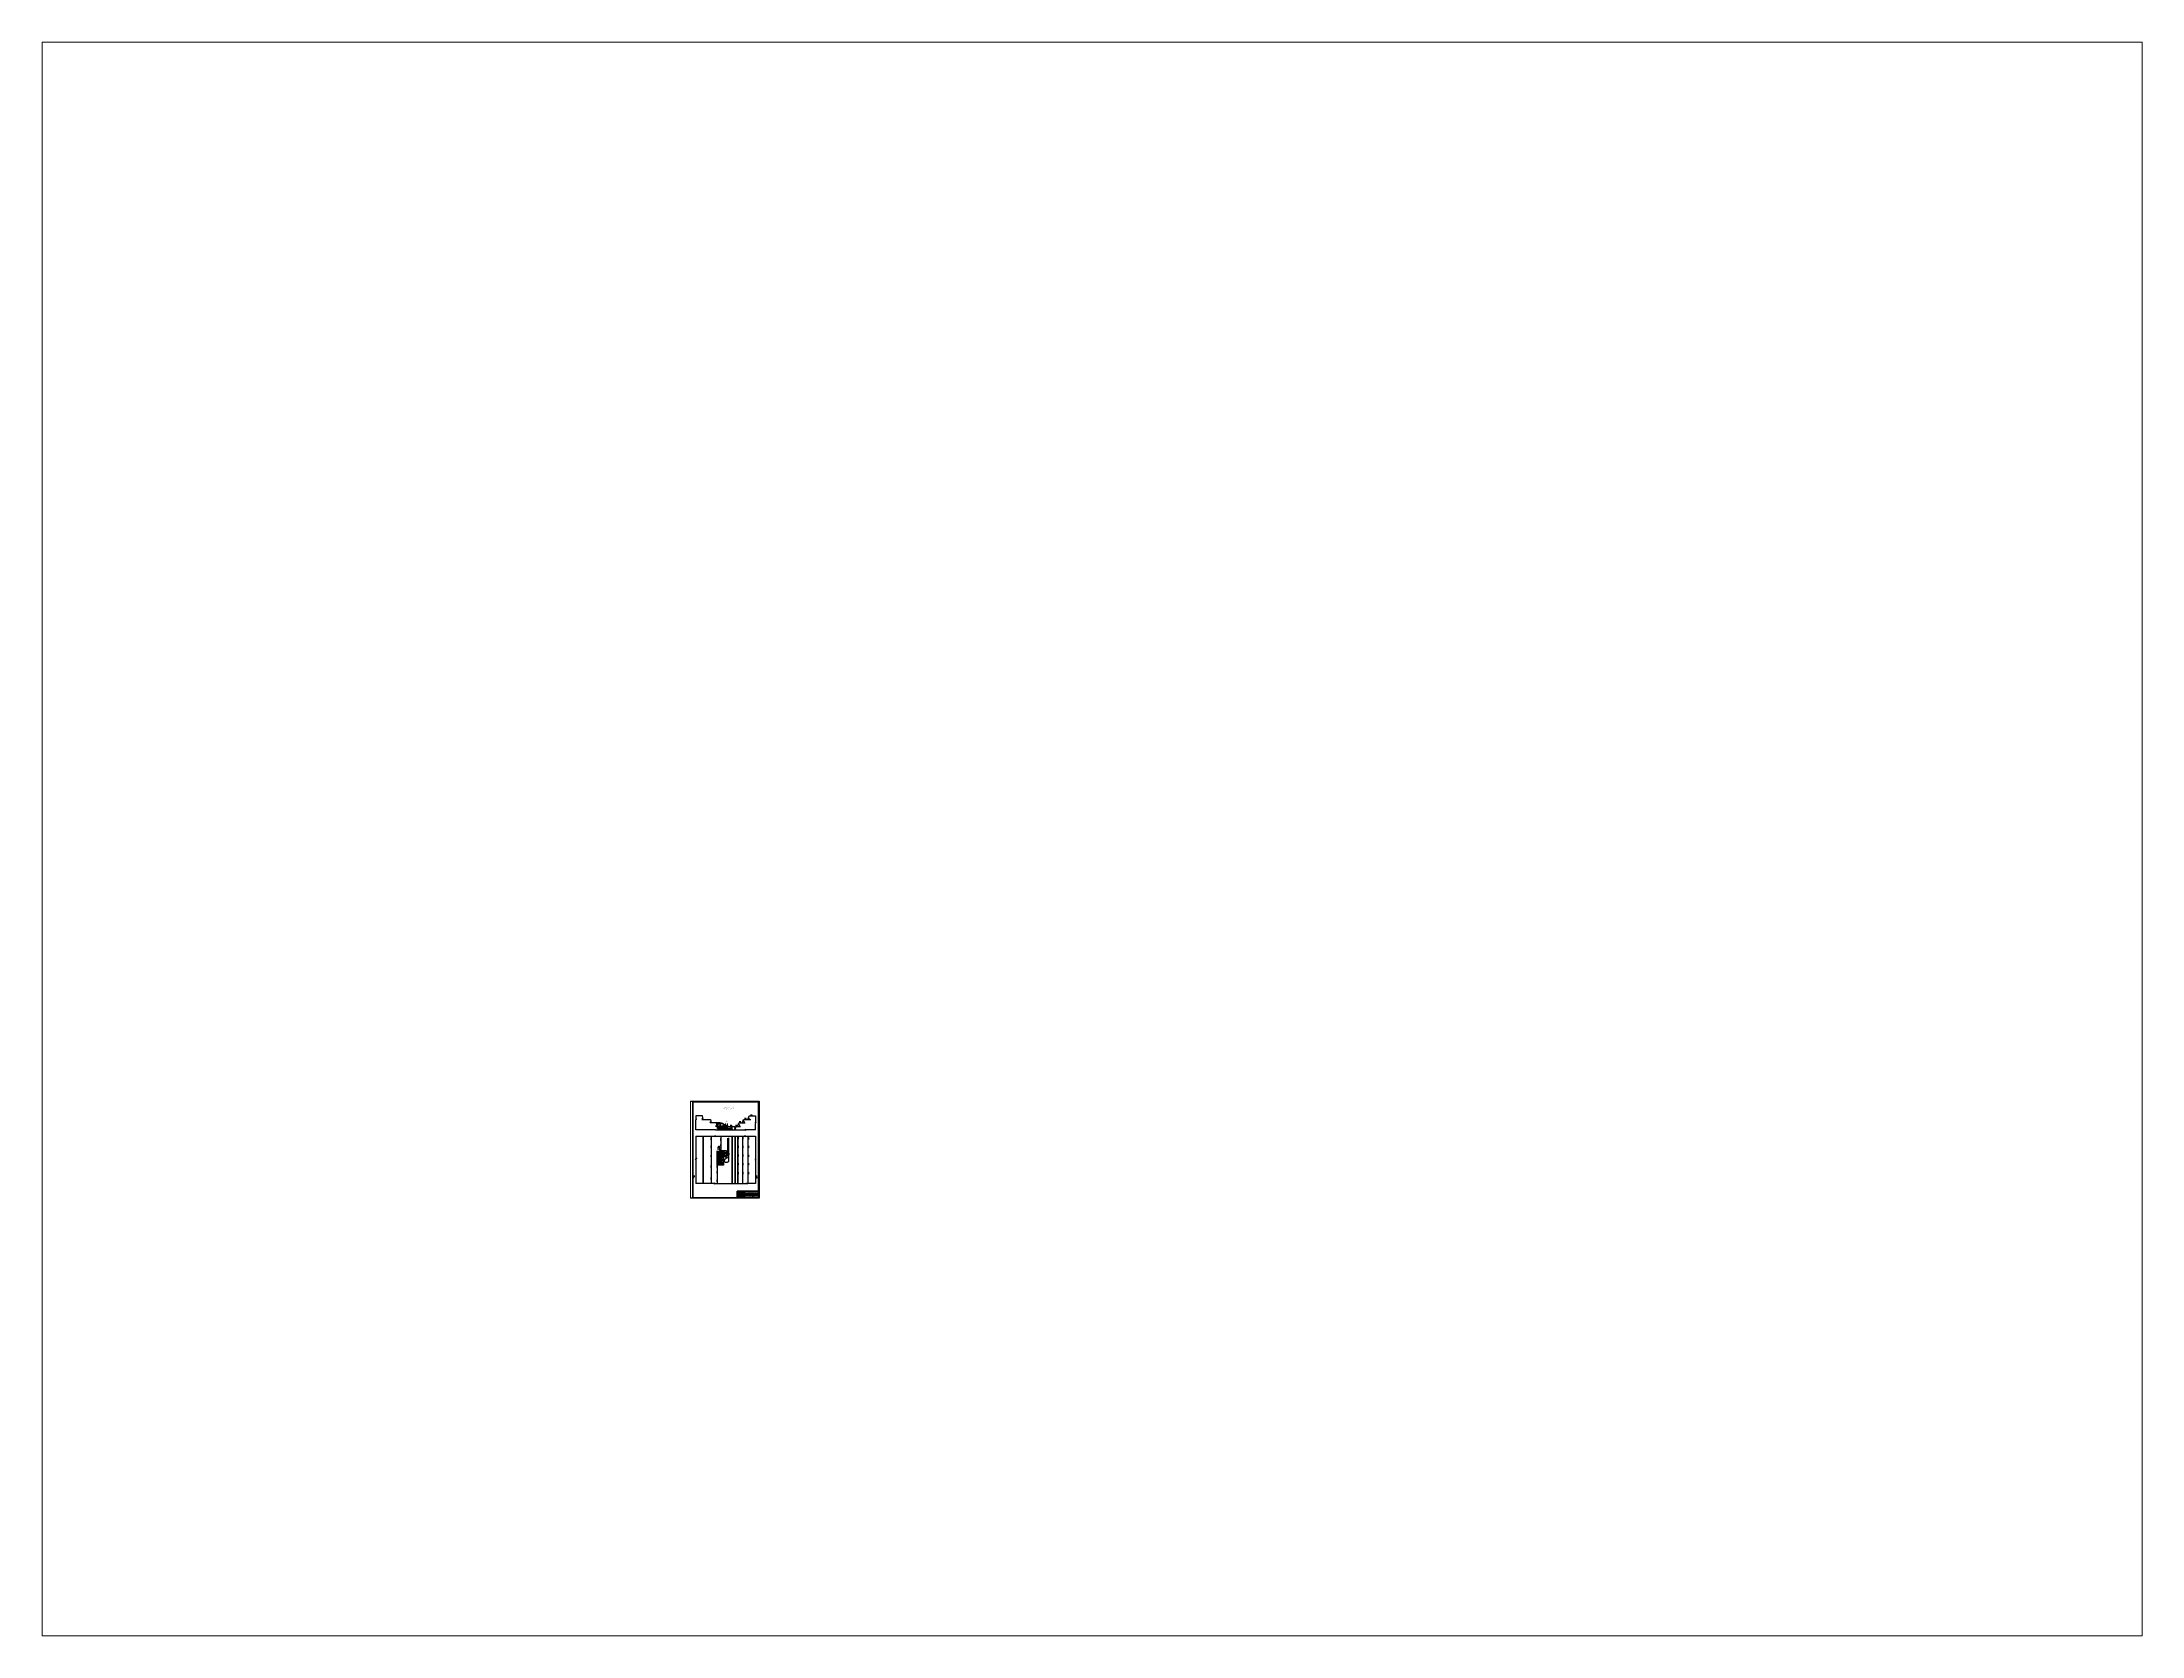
# Paper-space layout 'Layout2' of a CAD drawing. Header units: millimetres. Extents: x 26 to 231, y 20 to 176.
# The model-space entities are those that its viewports show. They can reach past a viewport. Long polylines and large blocks are cut down to what shows.
import ezdxf

# ---------------------------------------------------------------- set-up
doc = ezdxf.new("R2010")
doc.units = ezdxf.units.MM
for name, pattern in [('ACAD_ISO02W100', [15, 12, -3]), ('ACAD_ISO03W100', [30, 12, -18]), ('BORDER2', [22.225, 6.35, -3.175, 6.35, -3.175, 0, -3.175]), ('DOT', [0.25, 0, -0.25]), ('K5LT_BASIC', [0]), ('K5LT_THIN', [0])]:
    doc.linetypes.add(name, pattern=pattern)
doc.layers.add('KONTUR', color=7, linetype='Continuous')
doc.layers.add('Рамка', color=30, linetype='Continuous')
doc.layers.add('Основа', color=10, linetype='K5LT_BASIC', lineweight=35)
doc.layers.add('Основная', color=7, linetype='Continuous', lineweight=40)
doc.styles.add('KTEXTSTYLE', font='GOST_AU.SHX', dxfattribs={"width": 0.96, "height": 5})
doc.styles.add('Такие дела', font='GOST_A.TTF', dxfattribs={"oblique": 15})
doc.dimstyles.new('ISO-25', dxfattribs={"dimtxt": 2.5, "dimasz": 2.5, "dimexe": 1.25, "dimexo": 0.625, "dimtad": 1, "dimtxsty": 'Standard', "dimcen": 2.5, "dimadec": 0, "dimazin": 0, "dimtfac": 1, "dimtmove": 0, "dimatfit": 3, "dimfxl": 1, "dimarcsym": 0})

# ---------------------------------------------------------------- blocks, each defined once
blk = doc.blocks.new('U0')
at = {"color": 7, "lineweight": 60}
for p, q in [((431, 60), (431, 35)), ((589, 35), (469, 35))]:
    blk.add_line(p, q, dxfattribs=at)
at = {"color": 7}
blk.add_line((589, 30), (539, 30), dxfattribs=at)
at = {"layer": 'KONTUR'}
for p, q in [((0, 841), (594, 841)), ((594, 841), (594, 0))]:
    blk.add_line(p, q, dxfattribs=at)
at = {"layer": 'KONTUR', "color": 7}
blk.add_line((594, 0), (0, 0), dxfattribs=at)
at = {"layer": 'Основная'}
for p, q in [((20, 5), (20, 836)), ((589, 836), (20, 836)), ((589, 5), (589, 836))]:
    blk.add_line(p, q, dxfattribs=at)
at = {"layer": 'Основная', "color": 7}
blk.add_line((589, 5), (20, 5), dxfattribs=at)
at = {"layer": 'Рамка', "color": 7, "linetype": 'K5LT_THIN', "lineweight": 18}
for p, q in [((0, 0), (0, 841)), ((0, 0), (0, 826)), ((404, 55), (469, 55)), ((404, 50), (469, 50)), ((404, 45), (469, 45)), ((404, 30), (469, 30)), ((404, 25), (469, 25)), ((404, 20), (469, 20)), ((404, 15), (469, 15)), ((404, 10), (469, 10))]:
    blk.add_line(p, q, dxfattribs=at)
at = {"layer": 'Рамка', "color": 7, "linetype": 'K5LT_BASIC', "lineweight": 60}
for p, q in [((404, 5), (404, 60)), ((404, 5), (404, 60)), ((404, 5), (404, 60)), ((404, 5), (404, 60)), ((404, 5), (404, 60)), ((404, 5), (404, 60)), ((404, 60), (589, 60)), ((404, 40), (469, 40)), ((404, 35), (469, 35)), ((411, 35), (411, 60)), ((421, 5), (421, 60)), ((444, 5), (444, 60)), ((459, 5), (459, 60)), ((469, 5), (469, 60)), ((469, 45), (589, 45)), ((469, 20), (539, 20)), ((539, 5), (539, 35)), ((539, 30), (554, 30)), ((539, 20), (589, 20)), ((554, 20), (554, 35)), ((554, 30), (589, 30)), ((571, 20), (571, 35))]:
    blk.add_line(p, q, dxfattribs=at)
at = {"color": 7, "style": 'Такие дела', "oblique": 15}
for s, p in [('Система розробки', (490, 26)), ("Розріз кар'єру А-А", (490, 12))]:
    blk.add_text(s, height=3, dxfattribs=at).set_placement(p)
at = {"layer": 'Рамка', "insert": (9, 259), "char_height": 2.5, "attachment_point": 1, "rotation": 90, "style": 'KTEXTSTYLE'}
blk.add_mtext('\\H3.5;\\W0.965;\\Q15;\\Q15; ', dxfattribs=at)
at = {"layer": 'Рамка', "color": 7, "attachment_point": 1, "style": 'KTEXTSTYLE'}
for s, insert, char_height in [('\\H3.5;\\W0.965;\\Q15;\\Q15;Зм', (405, 39), 2.5), ('\\H3.5;\\W0.965;\\Q15;\\Q15;Р', (404, 34), 2.5), ('{\\H1.4x;\\Q15;\\W0.965;Керівник}', (404, 29), 2.5), ('{\\H1.4x;\\Q15;\\W0.865;Консульт.}', (404, 24), 2.5), ('\\H3.5;\\W0.965;\\Q15;\\Q15;Н.контр.', (404, 14), 2.5), ('{\\H1.4x;\\Q15;\\W0.965;Зав. каф.}', (404, 9), 2.5), ('\\H3.5;\\W0.965;\\Q15;\\Q15;о', (407, 34), 2.5), ('\\H3.5;\\W0.965;\\Q15;\\Q15;зр', (409, 34), 2.5), ('\\H3.5;\\W0.965;\\Q15;\\Q15;.', (409, 39), 2.5), ('{\\H1.4x;\\Q15;\\W0.865;Кільк.}', (412, 39), 2.5), ('\\H3.5;\\W0.965;\\Q15;\\Q15;о', (412, 34), 2.5), ('\\H3.5;\\W0.965;\\Q15;\\Q15;б.', (414, 34), 2.5), ('\\H3.5;\\W0.965;\\Q15;\\Q15;\\W0.665;Аркуш', (422, 39), 2.5), ('{\\H1.4x;\\Q15;\\W0.965;Хоменко Р.Г.}', (422, 34), 2.5), ('{\\H1.4x;\\Q15;\\W0.965;Косенко Т.В.}', (422, 29), 2.5), ('{\\H1.4x;\\Q15;\\W0.965;Ган А.Л.}', (422, 14), 2.5), ('{\\H1.4x;\\Q15;\\W0.965;Кравець В.Г.}', (421, 9), 2.5), ('\\H3.5;\\W0.965;\\Q15;\\Q15;П', (448, 39), 2.5), ('\\H3.5;\\W0.965;\\Q15;\\Q15;і', (450, 39), 2.5), ('\\H3.5;\\W0.965;\\Q15;\\Q15;дп.', (451, 39), 2.5), ('\\H3.5;\\W0.965;\\Q15;\\Q15;\\W0.816;Дата', (460, 39), 2.5), ('\\pi-42.302;{\\fGOST type A|b0|i0|c204|p34;\\Q15;\\W1;Реконструкція Малинського КДЗ}', (527, 43), 5), ('{\\Q15;\\W0.965;ОБ-41.1168.095.006}', (494, 56), 7), ('{\\H1.4x;\\Q15;\\W0.965;Стадія}', (541, 34), 2.5), ('{\\Q15;\\W0.965;ДП}', (541, 29), 7), ('{\\Q15;\\W0.965;НТУУ "КПІ"}', (546, 18), 7), ('{\\H1.4x;\\Q15;\\W0.965;Аркуш}', (557, 34), 2.5), ('{\\H1.4x;\\Q15;\\W0.965;Аркушів}', (573, 34), 2.5), ('{\\Q15;\\W0.965;8}', (577, 29), 7)]:
    blk.add_mtext(s, dxfattribs=dict(at, insert=insert, char_height=char_height))
at = {"layer": 'Рамка', "color": 7, "insert": (431, 39), "char_height": 2.5, "attachment_point": 1, "line_spacing_factor": 0.8, "style": 'KTEXTSTYLE'}
blk.add_mtext('{\\H1.4x;\\Q15;\\W0.765;№ докум.}', dxfattribs=at)
at = {"layer": 'Рамка', "color": 7, "insert": (559, 29), "char_height": 7, "width": 4.77, "attachment_point": 1, "style": 'KTEXTSTYLE'}
blk.add_mtext('{\\Q15;\\W0.965;6}', dxfattribs=at)
blk = doc.blocks.new('*D144')
at = {"color": 0, "lineweight": -2, "transparency": 16777216}
blk.add_line((263, 622), (250, 622), dxfattribs=at)
blk.add_arc((264, 622), 12.6, 111.73, 168.641, dxfattribs=at)
at = {"color": 0, "transparency": 16777216}
for points in [[(252, 625), (251, 625), (251, 622)], [(259, 634), (259, 634), (262, 635)]]:
    blk.add_solid(points, dxfattribs=at)
at = {"layer": 'Defpoints', "color": 0, "transparency": 16777216}
for p in [(256, 632), (258, 652), (264, 622), (264, 622), (383, 622)]:
    blk.add_point(p, dxfattribs=at)
at = {"color": 0, "transparency": 16777216, "insert": (253, 632), "char_height": 2.5, "attachment_point": 5, "rotation": 50.1855, "style": 'Такие дела'}
blk.add_mtext('80', dxfattribs=at)
blk = doc.blocks.new('*D145')
at = {"color": 0, "lineweight": -2, "transparency": 16777216}
blk.add_line((231, 622), (218, 622), dxfattribs=at)
blk.add_arc((232, 622), 12.6, 111.73, 168.6473, dxfattribs=at)
at = {"color": 0, "transparency": 16777216}
for points in [[(220, 625), (219, 625), (219, 622)], [(227, 634), (227, 634), (230, 635)]]:
    blk.add_solid(points, dxfattribs=at)
at = {"layer": 'Defpoints', "color": 0, "transparency": 16777216}
for p in [(224, 632), (226, 652), (232, 622), (232, 622), (351, 622)]:
    blk.add_point(p, dxfattribs=at)
at = {"color": 0, "transparency": 16777216, "insert": (221, 632), "char_height": 2.5, "attachment_point": 5, "rotation": 50.1886, "style": 'Такие дела'}
blk.add_mtext('80', dxfattribs=at)
blk = doc.blocks.new('*D138')
at = {"color": 0, "lineweight": -2, "transparency": 16777216}
for p, q in [((347, 629), (345, 629)), ((350, 623), (350, 630)), ((355, 629), (350, 629)), ((355, 623), (355, 630)), ((358, 629), (360, 629))]:
    blk.add_line(p, q, dxfattribs=at)
at = {"color": 0, "transparency": 16777216}
for points in [[(347, 629), (347, 628), (350, 629)], [(358, 629), (358, 628), (355, 629)]]:
    blk.add_solid(points, dxfattribs=at)
at = {"layer": 'Defpoints', "color": 0, "transparency": 16777216}
for p in [(350, 629), (350, 622), (355, 622)]:
    blk.add_point(p, dxfattribs=at)
at = {"color": 0, "transparency": 16777216, "insert": (353, 631), "char_height": 2.5, "attachment_point": 5, "style": 'Такие дела'}
blk.add_mtext('Пб', dxfattribs=at)
blk = doc.blocks.new('*D146')
at = {"color": 0, "lineweight": -2, "transparency": 16777216}
blk.add_arc((361, 592), 12.8, 111.4684, 168.7794, dxfattribs=at)
at = {"color": 0, "transparency": 16777216}
for points in [[(349, 595), (348, 595), (348, 592)], [(356, 605), (356, 604), (359, 605)]]:
    blk.add_solid(points, dxfattribs=at)
at = {"layer": 'Defpoints', "color": 0, "transparency": 16777216}
for p in [(294, 592), (353, 602), (355, 622), (361, 592), (383, 592)]:
    blk.add_point(p, dxfattribs=at)
at = {"color": 0, "transparency": 16777216, "insert": (350, 602), "char_height": 2.5, "attachment_point": 5, "rotation": 50.1239, "style": 'Такие дела'}
blk.add_mtext('65', dxfattribs=at)
blk = doc.blocks.new('*D132')
at = {"color": 0, "lineweight": -2, "transparency": 16777216}
for p, q in [((232, 622), (232, 611)), ((234, 612), (309, 612)), ((311, 622), (311, 611))]:
    blk.add_line(p, q, dxfattribs=at)
at = {"color": 0, "transparency": 16777216}
for points in [[(234, 613), (234, 612), (232, 612)], [(309, 613), (309, 612), (311, 612)]]:
    blk.add_solid(points, dxfattribs=at)
at = {"layer": 'Defpoints', "color": 0, "transparency": 16777216}
for p in [(232, 622), (311, 622), (311, 612)]:
    blk.add_point(p, dxfattribs=at)
at = {"color": 0, "transparency": 16777216, "insert": (271, 615), "char_height": 2.5, "attachment_point": 5, "style": 'Такие дела'}
blk.add_mtext('Врф', dxfattribs=at)
blk = doc.blocks.new('*D133')
at = {"color": 0, "lineweight": -2, "transparency": 16777216}
for p, q in [((264, 622), (264, 617)), ((266, 618), (309, 618)), ((311, 622), (311, 617))]:
    blk.add_line(p, q, dxfattribs=at)
at = {"color": 0, "transparency": 16777216}
for points in [[(266, 618), (266, 618), (264, 618)], [(309, 618), (309, 618), (311, 618)]]:
    blk.add_solid(points, dxfattribs=at)
at = {"layer": 'Defpoints', "color": 0, "transparency": 16777216}
for p in [(264, 622), (311, 622), (311, 618)]:
    blk.add_point(p, dxfattribs=at)
at = {"color": 0, "transparency": 16777216, "insert": (288, 620), "char_height": 2.5, "attachment_point": 5, "style": 'Такие дела'}
blk.add_mtext('А', dxfattribs=at)
blk = doc.blocks.new('*D134')
at = {"color": 0, "lineweight": -2, "transparency": 16777216}
for p, q in [((309, 612), (306, 612)), ((311, 621), (311, 611)), ((311, 612), (314, 612)), ((314, 621), (314, 611)), ((317, 612), (324, 612))]:
    blk.add_line(p, q, dxfattribs=at)
at = {"color": 0, "transparency": 16777216}
for points in [[(309, 613), (309, 612), (311, 612)], [(317, 613), (317, 612), (314, 612)]]:
    blk.add_solid(points, dxfattribs=at)
at = {"layer": 'Defpoints', "color": 0, "transparency": 16777216}
for p in [(311, 622), (314, 622), (314, 612)]:
    blk.add_point(p, dxfattribs=at)
at = {"color": 0, "transparency": 16777216, "insert": (322, 614), "char_height": 2.5, "attachment_point": 5, "style": 'Такие дела'}
blk.add_mtext('По', dxfattribs=at)
blk = doc.blocks.new('*D135')
at = {"color": 0, "lineweight": -2, "transparency": 16777216}
for p, q in [((314, 621), (314, 617)), ((317, 618), (334, 618)), ((336, 621), (336, 617))]:
    blk.add_line(p, q, dxfattribs=at)
at = {"color": 0, "transparency": 16777216}
for points in [[(317, 618), (317, 618), (314, 618)], [(334, 618), (334, 618), (336, 618)]]:
    blk.add_solid(points, dxfattribs=at)
at = {"layer": 'Defpoints', "color": 0, "transparency": 16777216}
for p in [(314, 622), (336, 622), (336, 618)]:
    blk.add_point(p, dxfattribs=at)
at = {"color": 0, "transparency": 16777216, "insert": (325, 620), "char_height": 2.5, "attachment_point": 5, "style": 'Такие дела'}
blk.add_mtext('Пп', dxfattribs=at)
blk = doc.blocks.new('*D136')
at = {"color": 0, "lineweight": -2, "transparency": 16777216}
for p, q in [((336, 621), (336, 617)), ((339, 618), (343, 618)), ((345, 621), (345, 617))]:
    blk.add_line(p, q, dxfattribs=at)
at = {"color": 0, "transparency": 16777216}
for points in [[(339, 618), (339, 618), (336, 618)], [(343, 618), (343, 618), (345, 618)]]:
    blk.add_solid(points, dxfattribs=at)
at = {"layer": 'Defpoints', "color": 0, "transparency": 16777216}
for p in [(336, 621), (345, 621), (345, 618)]:
    blk.add_point(p, dxfattribs=at)
at = {"color": 0, "transparency": 16777216, "insert": (341, 620), "char_height": 2.5, "attachment_point": 5, "style": 'Такие дела'}
blk.add_mtext("П'о", dxfattribs=at)
blk = doc.blocks.new('*D137')
at = {"color": 0, "lineweight": -2, "transparency": 16777216}
for p, q in [((232, 621), (232, 604)), ((234, 605), (347, 605)), ((350, 621), (350, 604))]:
    blk.add_line(p, q, dxfattribs=at)
at = {"color": 0, "transparency": 16777216}
for points in [[(234, 606), (234, 605), (232, 605)], [(347, 606), (347, 605), (350, 605)]]:
    blk.add_solid(points, dxfattribs=at)
at = {"layer": 'Defpoints', "color": 0, "transparency": 16777216}
for p in [(232, 622), (350, 622), (350, 605)]:
    blk.add_point(p, dxfattribs=at)
at = {"color": 0, "transparency": 16777216, "insert": (291, 608), "char_height": 2.5, "attachment_point": 5, "style": 'Такие дела'}
blk.add_mtext('Шр', dxfattribs=at)
blk = doc.blocks.new('A$C09911825')
at = {"color": 7}
for p, q in [((1, 2.9), (1, 1.6)), ((1.6, 2.8), (6, 2.8)), ((1.6, 2.4), (6.4, 2.7)), ((1.6, 2.1), (6.4, 1.8)), ((1.6, 1.8), (6.1, 1.8)), ((6, 2.8), (6, 2.6)), ((6.1, 1.8), (6.1, 1.8)), ((6.3, 3.9), (11.6, 3.9)), ((6.3, 3.9), (6.3, 0.5)), ((6.3, 0.5), (11.5, 0.5)), ((8, 2.8), (9.2, 2.8)), ((8, 2.8), (8, 2.6)), ((8.8, 2.6), (8, 2.6)), ((8.8, 1.9), (8, 1.9)), ((8, 1.9), (8, 1.6)), ((9.2, 1.6), (8, 1.6)), ((8.8, 2.2), (8.8, 2.6)), ((8.8, 2.2), (8.8, 1.9)), ((9.2, 2.8), (9.2, 1.6))]:
    blk.add_line(p, q, dxfattribs=at)
for points in [[(0, 2.9), (1.6, 2.9), (1.6, 1.7), (0, 1.7)], [(6.5, 4.4), (7.2, 4.4), (7.2, 3.9), (6.5, 3.9)], [(6.5, 0.4), (7.2, 0.4), (7.2, 0), (6.5, 0)], [(9.5, 4.4), (10.3, 4.4), (10.3, 3.9), (9.5, 3.9)], [(9.5, 0.4), (10.2, 0.4), (10.2, 0), (9.5, 0)]]:
    blk.add_lwpolyline(points, close=True, dxfattribs=at)
blk.add_lwpolyline([(11.6, 3.9), (11.7, 3.5), (11.8, 3), (11.8, 2.6), (11.9, 2.1), (11.8, 1.7), (11.8, 1.3), (11.6, 0.8), (11.5, 0.5)], dxfattribs=at)
blk = doc.blocks.new('*D139')
at = {"color": 0, "lineweight": -2, "transparency": 16777216}
blk.add_line((169, 652), (168, 652), dxfattribs=at)
blk.add_arc((179, 652), 9.98, 114.5018, 165.7071, dxfattribs=at)
at = {"color": 0, "transparency": 16777216}
for points in [[(169, 655), (169, 655), (169, 652)], [(174, 662), (175, 661), (177, 662)]]:
    blk.add_solid(points, dxfattribs=at)
at = {"layer": 'Defpoints', "color": 0, "transparency": 16777216}
for p in [(170, 652), (173, 682), (173, 660), (179, 652), (226, 652)]:
    blk.add_point(p, dxfattribs=at)
at = {"color": 0, "transparency": 16777216, "insert": (170, 660), "char_height": 2.5, "attachment_point": 5, "rotation": 50.1044, "style": 'Такие дела'}
blk.add_mtext('80', dxfattribs=at)
blk = doc.blocks.new('*D140')
at = {"color": 0, "lineweight": -2, "transparency": 16777216}
blk.add_arc((110, 682), 10.9, 113.5752, 166.7922, dxfattribs=at)
at = {"color": 0, "transparency": 16777216}
for points in [[(100, 685), (99, 685), (99, 682)], [(106, 693), (106, 692), (108, 693)]]:
    blk.add_solid(points, dxfattribs=at)
at = {"layer": 'Defpoints', "color": 0, "transparency": 16777216}
for p in [(98, 682), (104, 691), (105, 712), (110, 682), (173, 682)]:
    blk.add_point(p, dxfattribs=at)
at = {"color": 0, "transparency": 16777216, "insert": (100, 690), "char_height": 2.5, "attachment_point": 5, "rotation": 50.1837, "style": 'Такие дела'}
blk.add_mtext('80', dxfattribs=at)

msp = doc.modelspace()

# ---------------------------------------------------------------- linework, layer by layer
at = {"color": 7, "linetype": 'BORDER2', "lineweight": 9}
for p, q in [((245.597, 656.945), (254.61, 656.945)), ((245.597, 653.643), (245.597, 656.945)), ((251.795, 653.643), (248.57, 653.643)), ((254.61, 659.726), (254.61, 652.159))]:
    msp.add_line(p, q, dxfattribs=at)
at = {"color": 7, "lineweight": 9}
for p, q in [((283.699, 626.681), (283.098, 627.308)), ((283.098, 627.308), (284.275, 627.308)), ((285.269, 624.721), (283.699, 626.681)), ((284.226, 628.214), (284.291, 628.372)), ((284.275, 627.308), (284.226, 628.214)), ((284.275, 627.308), (285.086, 627.988)), ((284.291, 628.372), (284.327, 628.372)), ((284.327, 628.372), (284.481, 628.372)), ((284.371, 628.372), (285.122, 639.748)), ((284.481, 628.372), (284.794, 627.743)), ((286.446, 626.42), (284.955, 625.27)), ((285.086, 627.988), (286.919, 627.857)), ((287.388, 626.184), (285.269, 624.721)), ((298.404, 626.862), (285.333, 639.914)), ((285.333, 627.97), (286.446, 626.785)), ((285.576, 640.067), (288.368, 639.312)), ((285.751, 640.713), (288.48, 640.146)), ((286.446, 626.785), (286.446, 626.42)), ((286.919, 627.857), (292.37, 632.641)), ((287.355, 639.583), (293.488, 633.788)), ((287.52, 627.319), (287.388, 626.184)), ((293.116, 632.081), (287.52, 627.319)), ((305.075, 635.398), (288.151, 639.021)), ((288.532, 640.39), (305.603, 637.067)), ((297.052, 636.506), (293.506, 633.831)), ((294.045, 633.021), (298.469, 628.68)), ((294.05, 632.975), (297.703, 635.879)), ((297.052, 636.506), (297.703, 635.879)), ((298.33, 631.922), (298.404, 626.862)), ((313.303, 631.922), (298.33, 631.922)), ((298.404, 627.564), (311.639, 627.564)), ((298.404, 626.862), (306.611, 626.862)), ((300.165, 624.237), (300.961, 625.122)), ((306.53, 622.958), (300.165, 622.958)), ((304.581, 635.409), (302.612, 631.955)), ((303.244, 619.352), (303.244, 646.823)), ((305.724, 635.409), (303.596, 631.848)), ((305.645, 635.117), (307.48, 631.955)), ((306.529, 624.271), (305.765, 625.122)), ((306.177, 635.755), (308.305, 632.194)), ((306.611, 626.862), (308.792, 625.311)), ((308.792, 625.311), (313.303, 625.311)), ((311.639, 627.564), (311.639, 625.384)), ((313.303, 625.311), (313.303, 631.922)), ((316.963, 625.209), (318.074, 625.209)), ((318, 626.197), (322.634, 626.197)), ((318.012, 627.961), (318.012, 624.259)), ((318.469, 627.973), (318.469, 626.234)), ((319.759, 619.319), (319.759, 646.757)), ((321.607, 624.341), (321.607, 625.169)), ((321.607, 625.169), (322.634, 625.169))]:
    msp.add_line(p, q, dxfattribs=at)
at = {"color": 7}
for p, q in [((388.653, 602.902), (388.653, 592.497)), ((389.065, 622.578), (389.065, 608.774)), ((389.14, 622.528), (434.797, 622.528)), ((408.375, 622.484), (418.964, 652.683)), ((418.964, 652.683), (473.118, 652.519)), ((449.462, 652.361), (460.595, 682.56)), ((460.595, 682.56), (522.501, 682.53)), ((496.709, 682.607), (507.703, 712.512)), ((507.703, 712.512), (562.046, 712.513)), ((360.898, 536.784), (360.898, 128.872))]:
    msp.add_line(p, q, dxfattribs=at)
at = {"lineweight": 30}
for p, q in [((402.732, 630.54), (388.869, 630.54)), ((399.208, 626.063), (402.744, 622.528)), ((406.255, 626.063), (402.719, 622.528)), ((402.732, 622.54), (402.732, 630.54)), ((437.014, 660.614), (423.151, 660.614)), ((433.49, 656.137), (437.026, 652.602)), ((440.537, 656.137), (437.001, 652.602)), ((437.014, 652.614), (437.014, 660.614)), ((482.206, 690.527), (468.343, 690.527)), ((478.668, 686.036), (482.204, 682.501)), ((485.715, 686.036), (482.179, 682.501)), ((482.206, 682.527), (482.206, 690.527)), ((533.202, 720.519), (519.34, 720.519)), ((529.665, 716.029), (533.2, 712.493)), ((536.712, 716.029), (533.176, 712.493)), ((533.202, 712.519), (533.202, 720.519))]:
    msp.add_line(p, q, dxfattribs=at)
at = {"color": 7, "linetype": 'ACAD_ISO03W100', "lineweight": 9}
for p, q in [((323.321, 392.624), (316.719, 392.624)), ((316.726, 405.365), (323.328, 405.306)), ((316.726, 392.651), (316.726, 405.365)), ((317.017, 404.776), (323.05, 404.599)), ((317.017, 396.319), (317.017, 404.776)), ((323.05, 396.319), (317.017, 396.319)), ((318.027, 393.513), (317.223, 393.513)), ((317.223, 393.513), (317.223, 392.675)), ((317.223, 392.675), (318.027, 392.675)), ((318.027, 392.675), (318.027, 393.513)), ((319.538, 396.275), (322.783, 396.275)), ((319.538, 393.391), (319.538, 396.275)), ((322.783, 393.391), (319.538, 393.391)), ((322.36, 392.653), (322.36, 393.39)), ((323.166, 392.653), (322.36, 392.653)), ((322.783, 396.275), (322.783, 393.391)), ((322.786, 393.474), (323.166, 393.474)), ((323.05, 404.599), (323.05, 396.319)), ((323.166, 393.474), (323.166, 392.653)), ((323.328, 405.306), (323.328, 392.651)), ((327.768, 376.761), (327.768, 389.416)), ((327.768, 389.416), (334.37, 389.416)), ((334.37, 376.702), (327.768, 376.761)), ((327.93, 388.593), (327.93, 389.414)), ((327.93, 389.414), (328.736, 389.414)), ((328.31, 388.593), (327.93, 388.593)), ((328.046, 377.469), (328.046, 385.748)), ((328.046, 385.748), (334.079, 385.748)), ((334.079, 377.292), (328.046, 377.469)), ((328.313, 385.793), (328.313, 388.677)), ((328.313, 388.677), (331.558, 388.677)), ((331.558, 385.793), (328.313, 385.793)), ((328.736, 389.414), (328.736, 388.677)), ((331.558, 388.677), (331.558, 385.793)), ((333.873, 389.392), (333.069, 389.392)), ((333.069, 389.392), (333.069, 388.555)), ((333.069, 388.555), (333.873, 388.555)), ((333.873, 388.555), (333.873, 389.392)), ((334.079, 385.748), (334.079, 377.292)), ((334.37, 389.416), (334.37, 376.702))]:
    msp.add_line(p, q, dxfattribs=at)
at = {"color": 0, "lineweight": 100}
for p, q in [((38.997, 191.469), (28.52, 191.469)), ((577.556, 190.309), (567.079, 190.309))]:
    msp.add_line(p, q, dxfattribs=at)
at = {"color": 7, "linetype": 'ByBlock', "lineweight": 9}
for p, q in [((311.433, 344.403), (310.837, 344.946)), ((310.838, 344.946), (311.334, 345.491)), ((311.986, 345.011), (311.433, 344.403)), ((311.705, 345.267), (311.986, 345.011))]:
    msp.add_line(p, q, dxfattribs=at)
at = {"color": 7}
for points in [[(47.593, 687.505), (51.072, 684.152), (43.72, 681.831), (47.593, 678.865)], [(72.738, 712.141), (47.53, 712.141), (47.53, 712.141)], [(47.53, 712.141), (47.593, 687.505)], [(47.593, 592.16), (47.593, 678.865)], [(223.97, 592.163), (221.524, 587.75), (219.888, 595.821), (218.458, 592.143), (47.593, 592.16)], [(104.637, 712.141), (72.637, 712.141)], [(97.522, 682.163), (173.403, 682.15)], [(110.127, 682.163), (104.637, 712.141)], [(104.637, 712.141), (104.637, 712.141)], [(157.16, 682.158), (156.331, 682.153)], [(157.16, 682.158), (157.647, 682.158)], [(226.393, 652.228), (170.102, 652.139), (170.102, 652.139)], [(173.403, 682.15), (178.755, 652.161)], [(263.781, 622.246), (219.244, 622.25)], [(223.97, 592.163), (383.329, 592.274)], [(258.292, 652.224), (226.292, 652.224)], [(231.882, 622.25), (226.393, 652.228)], [(228.267, 641.721), (232.828, 643.109), (239.274, 644.893), (246.018, 646.616), (250.441, 648.042), (250.441, 648.042), (256.193, 650.148), (259.407, 651.621), (263.382, 651.932), (279.027, 647.333), (285.817, 643.612), (292.626, 638.2), (299.977, 633.565), (311.302, 622.241)], [(228.314, 641.735), (228.447, 641.054)], [(228.447, 641.054), (228.586, 640.289)], [(298.221, 623.856), (231.596, 623.856)], [(245.597, 653.643), (246.317, 653.643)], [(254.614, 653.718), (254.035, 653.718)], [(258.292, 652.224), (258.292, 652.224)], [(263.781, 622.246), (383.314, 622.233)], [(310.815, 622.241), (309.986, 622.237)], [(310.815, 622.241), (311.302, 622.241)], [(345.379, 622.249), (347.528, 625.42), (349.825, 622.249)], [(355.368, 622.233), (360.759, 592.364)], [(383.314, 609.11), (382.334, 607.549), (385.05, 605.716), (383.329, 604.562)], [(383.314, 622.233), (383.314, 609.11)], [(383.329, 592.274), (383.329, 604.562)], [(389.14, 608.774), (390.787, 606.557), (387.537, 604.222), (388.728, 602.902)], [(388.653, 592.497), (471.654, 592.497)], [(471.654, 592.497), (475.51, 597.785), (478.182, 586.906), (480.886, 592.517)], [(562.046, 592.517), (480.886, 592.517)], [(562.046, 658.87), (567.05, 653.604), (556.206, 649.577), (562.046, 647.099)], [(562.046, 712.513), (562.046, 712.513)], [(562.046, 712.513), (562.046, 658.87)], [(562.046, 592.517), (562.046, 647.099)], [(47.593, 536.784), (210.067, 536.785)], [(47.593, 536.784), (48.078, 351.016)], [(104.611, 451.383), (110.047, 451.383)], [(104.611, 443.743), (110.047, 443.743)], [(104.781, 520.779), (110.217, 520.779)], [(104.781, 513.139), (110.217, 513.139)], [(104.808, 372.492), (110.244, 372.492)], [(104.808, 364.852), (110.244, 364.852)], [(110.158, 536.784), (110.158, 128.872)], [(173.266, 451.58), (178.701, 451.58)], [(173.266, 443.94), (178.701, 443.94)], [(173.266, 371.308), (178.701, 371.308)], [(173.463, 519.23), (178.899, 519.23)], [(173.463, 511.59), (178.899, 511.59)], [(178.915, 536.785), (178.915, 128.873)], [(210.067, 536.785), (213.923, 542.073), (216.596, 531.195), (219.299, 536.805)], [(219.299, 536.805), (257.942, 536.784)], [(225.996, 398.927), (228.808, 398.927)], [(225.996, 393.162), (228.808, 393.162)], [(261.814, 394.732), (228.809, 398.348)], [(228.855, 376.832), (284.06, 376.832)], [(228.855, 367.882), (279.645, 367.882)], [(228.861, 394.732), (310.815, 394.732)], [(228.861, 385.782), (293.867, 385.782)], [(230.402, 403.511), (258.911, 403.511)], [(261.814, 394.732), (241.237, 403.511)], [(261.814, 394.732), (252.858, 403.511)], [(261.814, 394.732), (255.558, 396.586)], [(261.814, 394.732), (255.642, 395.115)], [(261.814, 394.732), (256.592, 398.415)], [(257.913, 461.108), (263.348, 461.108)], [(257.913, 453.468), (263.348, 453.468)], [(257.942, 536.784), (383.329, 536.784)], [(257.943, 421.827), (263.378, 421.827)], [(257.943, 414.187), (263.378, 414.187)], [(257.962, 513.721), (263.398, 513.721)], [(257.962, 506.081), (263.398, 506.081)], [(261.814, 394.732), (259.694, 400.084)], [(261.814, 394.732), (286.471, 413.651)], [(261.814, 394.732), (269.794, 413.651)], [(261.814, 413.62), (261.814, 287.289)], [(261.814, 394.732), (310.818, 412.031)], [(261.814, 394.732), (262.716, 400.164)], [(261.814, 394.732), (265.341, 399.369)], [(261.814, 394.732), (267.17, 397.699)], [(261.814, 394.732), (268.76, 395.95)], [(261.814, 394.732), (261.814, 394.732)], [(261.814, 394.732), (261.814, 394.732)], [(262.253, 413.695), (309.213, 413.693)], [(263.377, 536.784), (263.377, 413.696)], [(282.832, 374.342), (288.78, 369.424)], [(285.916, 378.967), (291.864, 375.884)], [(291.423, 384.264), (294.948, 380.226)], [(295.609, 386.686), (299.354, 384.631)], [(310.818, 412.031), (310.8, 390.681)], [(310.851, 390.626), (310.851, 355.592)], [(355.392, 376.205), (360.828, 376.205)], [(355.392, 371.271), (360.828, 371.271)], [(355.408, 450.961), (360.843, 450.961)], [(355.408, 446.027), (360.843, 446.027)], [(355.435, 525.94), (360.87, 525.94)], [(355.435, 521.007), (360.87, 521.007)], [(383.329, 536.784), (383.269, 344.619)], [(388.653, 536.784), (388.653, 343.943)], [(388.653, 536.784), (469.453, 536.784)], [(408.384, 525.337), (418.943, 525.337)], [(408.384, 516.924), (418.943, 516.924)], [(408.39, 536.784), (408.39, 128.872)], [(408.48, 375.392), (419.039, 375.392)], [(408.48, 366.978), (419.039, 366.978)], [(408.491, 450.696), (419.05, 450.696)], [(408.491, 442.282), (419.05, 442.282)], [(449.562, 450.623), (460.12, 450.623)], [(449.562, 442.21), (460.12, 442.21)], [(449.562, 374.606), (460.12, 374.606)], [(449.562, 366.193), (460.12, 366.193)], [(449.587, 536.784), (449.587, 128.872)], [(449.77, 524.633), (460.329, 524.633)], [(449.77, 516.219), (460.329, 516.219)], [(469.451, 536.782), (473.307, 542.069), (475.979, 531.191), (478.683, 536.801)], [(478.54, 536.784), (562.046, 536.784)], [(496.834, 536.784), (496.834, 128.872)], [(496.899, 523.59), (507.458, 523.59)], [(496.899, 515.177), (507.458, 515.177)], [(496.899, 373.981), (507.458, 373.981)], [(496.899, 365.567), (507.458, 365.567)], [(497.107, 450.206), (507.666, 450.206)], [(497.107, 441.793), (507.666, 441.793)], [(562.046, 536.784), (562.046, 344.83)], [(48.078, 351.016), (55.036, 344.311), (40.331, 339.669), (48.078, 333.737)], [(47.593, 334.108), (47.593, 128.872)], [(104.815, 281.17), (110.251, 281.17)], [(104.815, 273.53), (110.251, 273.53)], [(173.266, 363.668), (178.701, 363.668)], [(173.53, 280.118), (178.965, 280.118)], [(173.53, 272.478), (178.965, 272.478)], [(225.975, 227.554), (231.45, 227.554)], [(225.975, 221.789), (231.45, 221.789)], [(225.98, 278.013), (231.455, 278.013)], [(225.98, 272.248), (231.455, 272.248)], [(225.991, 358.649), (228.812, 358.649)], [(225.991, 352.884), (228.812, 352.884)], [(226.021, 321.968), (228.811, 321.968)], [(226.021, 316.203), (228.803, 316.203)], [(228.807, 323.132), (278.188, 323.132)], [(228.81, 358.932), (278.168, 358.932)], [(228.812, 314.182), (278.188, 314.182)], [(228.833, 341.032), (278.188, 341.032)], [(228.833, 332.082), (278.188, 332.082)], [(228.852, 349.982), (278.125, 349.982)], [(228.867, 296.282), (278.205, 296.282)], [(287.247, 287.272), (230.565, 287.317)], [(231.477, 287.316), (231.478, 129.114)], [(296.268, 333.562), (294.221, 330.043), (293.402, 325.295), (293.402, 322.349), (294.303, 319.32), (297.168, 315.392), (300.984, 311.416), (300.984, 311.416), (302.231, 310.816), (302.231, 310.816), (302.231, 310.816), (302.231, 310.816), (302.231, 310.816)], [(330.718, 347.707), (329.58, 325.228), (329.446, 321.995), (328.637, 317.551), (327.56, 314.183), (324.865, 311.894), (321.632, 311.086), (316.916, 310.412), (311.094, 310.092), (302.231, 310.816)], [(355.421, 300.935), (360.856, 300.935)], [(355.421, 296.001), (360.856, 296.001)], [(355.458, 222.83), (360.893, 222.83)], [(355.458, 217.896), (360.893, 217.896)], [(383.269, 344.619), (382.289, 343.058), (385.005, 341.225), (383.283, 340.071)], [(383.283, 340.071), (383.283, 128.913)], [(388.625, 343.967), (390.742, 342.152), (387.492, 339.817), (388.683, 338.497)], [(388.683, 338.497), (388.683, 128.872)], [(408.253, 223.187), (418.812, 223.187)], [(408.253, 214.773), (418.812, 214.773)], [(408.419, 300.667), (418.978, 300.667)], [(408.419, 292.253), (418.978, 292.253)], [(449.51, 301.038), (460.068, 301.038)], [(449.51, 292.625), (460.068, 292.625)], [(449.557, 223.222), (460.115, 223.222)], [(449.557, 214.809), (460.115, 214.809)], [(496.768, 223.209), (507.327, 223.209)], [(496.768, 214.796), (507.327, 214.796)], [(496.793, 302.075), (507.351, 302.075)], [(496.793, 293.661), (507.351, 293.661)], [(562.05, 344.826), (567.054, 339.56), (556.209, 335.533), (562.05, 333.055)], [(562.046, 333.056), (562.046, 128.872)], [(203.147, 128.872), (47.593, 128.872)], [(104.788, 176.625), (110.223, 176.625)], [(104.788, 168.984), (110.223, 168.984)], [(173.448, 175.983), (178.883, 175.983)], [(173.448, 168.343), (178.883, 168.343)], [(203.147, 128.872), (207.048, 134.174), (209.721, 123.296), (212.406, 128.868)], [(212.406, 128.868), (383.329, 128.868)], [(226.028, 157.943), (231.503, 157.943)], [(226.028, 152.178), (231.503, 152.178)], [(388.683, 128.872), (481.809, 128.903)], [(481.809, 128.903), (485.665, 134.191), (488.337, 123.312), (491.041, 128.923)], [(562.046, 128.872), (491.016, 128.871)]]:
    msp.add_lwpolyline(points, dxfattribs=at)
at = {"color": 7, "linetype": 'ACAD_ISO02W100'}
for points in [[(263.781, 622.246), (258.292, 652.224)], [(349.825, 622.249), (360.759, 592.364)]]:
    msp.add_lwpolyline(points, dxfattribs=at)
at = {"color": 7, "lineweight": 9}
for points in [[(288.269, 640.18), (288.348, 640.282), (288.419, 640.347), (288.483, 640.383), (288.54, 640.392), (288.589, 640.381), (288.633, 640.355), (288.669, 640.319), (288.7, 640.278), (288.725, 640.236), (288.744, 640.194), (288.759, 640.151), (288.77, 640.108), (288.776, 640.063), (288.78, 640.017), (288.781, 639.968), (288.78, 639.917), (288.778, 639.863), (288.774, 639.807), (288.768, 639.749), (288.759, 639.69), (288.748, 639.63), (288.735, 639.569), (288.718, 639.508), (288.699, 639.447), (288.676, 639.388), (288.649, 639.33), (288.62, 639.274), (288.589, 639.222), (288.556, 639.174), (288.521, 639.131), (288.485, 639.094), (288.448, 639.064), (288.411, 639.04), (288.374, 639.023), (288.337, 639.012), (288.3, 639.006), (288.265, 639.005), (288.232, 639.006), (288.201, 639.01), (288.172, 639.016), (288.146, 639.024), (288.123, 639.035), (288.103, 639.053), (288.087, 639.081), (288.074, 639.122), (288.066, 639.178), (288.061, 639.253), (288.06, 639.35)], [(288.487, 640.142), (288.523, 639.998), (288.547, 639.884), (288.558, 639.792), (288.555, 639.712), (288.535, 639.634), (288.498, 639.547), (288.443, 639.444), (288.367, 639.313)]]:
    msp.add_lwpolyline(points, dxfattribs=at)
for points in [[(298.268, 624.237), (300.165, 624.237), (300.165, 622.254), (298.268, 622.254)], [(299.984, 626.33), (306.827, 626.33), (306.827, 625.61), (299.984, 625.61)], [(300.525, 625.507), (306.364, 625.507), (306.364, 625.122), (300.525, 625.122)], [(300.55, 626.87), (306.39, 626.87), (306.39, 626.484), (300.55, 626.484)], [(306.529, 624.271), (308.427, 624.271), (308.427, 622.287), (306.529, 622.287)], [(316.245, 628.695), (323.135, 628.695), (323.135, 623.177), (316.245, 623.177)], [(316.856, 627.975), (322.653, 627.975), (322.653, 623.142), (316.856, 623.142)], [(316.962, 624.279), (322.565, 624.279), (322.546, 623.142), (316.962, 623.142)], [(317.082, 623.146), (318.353, 623.146), (318.353, 622.248), (317.082, 622.248)], [(321.196, 623.146), (322.467, 623.146), (322.467, 622.248), (321.196, 622.248)]]:
    msp.add_lwpolyline(points, close=True, dxfattribs=at)
at = {"color": 7}
for points, const_width in [([(104.611, 448.503), (107.531, 448.503)], 0.5), ([(104.611, 446.4), (107.385, 446.4)], 0.5), ([(104.646, 536.784), (104.646, 128.872)], 0.5), ([(104.781, 517.899), (107.701, 517.899)], 0.5), ([(104.781, 515.796), (107.555, 515.796)], 0.5), ([(104.808, 369.612), (107.728, 369.612)], 0.5), ([(104.808, 367.509), (107.582, 367.509)], 0.5), ([(173.266, 448.701), (176.186, 448.701)], 0.5), ([(173.266, 446.597), (176.04, 446.597)], 0.5), ([(173.266, 368.429), (176.186, 368.429)], 0.5), ([(173.266, 366.325), (176.04, 366.325)], 0.5), ([(173.403, 536.785), (173.403, 128.873)], 0.5), ([(173.463, 516.351), (176.383, 516.351)], 0.5), ([(173.463, 514.247), (176.237, 514.247)], 0.5), ([(225.994, 404.434), (225.99, 129.114)], 0.5), ([(225.994, 404.434), (226.009, 404.611), (226.046, 404.846), (226.154, 405.135), (226.304, 405.414), (226.416, 405.564), (226.598, 405.74), (226.791, 405.89), (227.032, 406.024), (227.268, 406.115), (227.562, 406.174), (227.846, 406.19), (228.06, 406.19)], 0.5), ([(225.996, 397.102), (227.456, 397.102)], 0.5), ([(225.996, 395.059), (227.383, 395.059)], 0.5), ([(256.233, 406.191), (227.846, 406.189)], 0.5), ([(256.214, 406.191), (256.357, 406.209), (256.577, 406.251), (256.745, 406.304), (256.959, 406.412), (257.138, 406.519), (257.38, 406.729), (257.505, 406.858), (257.631, 407.055), (257.744, 407.265), (257.836, 407.528), (257.878, 407.763), (257.878, 407.763)], 0.5), ([(257.88, 407.748), (257.942, 536.784)], 0.5), ([(257.913, 458.229), (260.832, 458.229)], 0.5), ([(257.913, 456.125), (260.686, 456.125)], 0.5), ([(257.943, 418.947), (260.863, 418.947)], 0.5), ([(257.943, 416.844), (260.717, 416.844)], 0.5), ([(257.962, 510.842), (260.882, 510.842)], 0.5), ([(257.962, 508.738), (260.736, 508.738)], 0.5), ([(258.987, 382.516), (264.067, 382.516)], 0.5), ([(258.994, 380.153), (264.073, 380.153)], 0.5), ([(259.122, 373.792), (264.202, 373.792)], 0.5), ([(259.129, 371.428), (264.208, 371.428)], 0.5), ([(259.167, 391.736), (264.247, 391.736)], 0.5), ([(259.174, 389.372), (264.253, 389.372)], 0.5), ([(259.212, 364.682), (264.292, 364.682)], 0.5), ([(278.183, 362.397), (278.786, 365.232), (279.373, 367.375), (280.431, 370.283), (281.664, 372.808), (282.81, 374.864), (284.279, 377.008), (286.247, 379.386), (288.362, 381.589), (289.948, 382.991), (292.298, 384.753), (294.589, 386.192), (297.057, 387.513), (298.339, 388.056), (299.55, 388.531), (300.479, 388.859), (301.678, 389.255), (302.72, 389.572), (304.157, 389.9), (305.493, 390.16), (306.681, 390.364), (308.49, 390.568), (309.78, 390.635), (310.8, 390.681)], 0.5), ([(283.713, 375.957), (285.475, 374.709)], 0.5), ([(285.035, 377.866), (286.577, 376.618)], 0.5), ([(293.259, 385.28), (294.434, 384.179)], 0.5), ([(294.581, 386.235), (295.535, 385.06)], 0.5), ([(355.368, 536.784), (355.368, 128.872)], 0.5), ([(355.392, 374.704), (358.312, 374.704)], 0.5), ([(355.392, 372.899), (358.166, 372.899)], 0.5), ([(355.408, 449.46), (358.327, 449.46)], 0.5), ([(355.408, 447.655), (358.181, 447.655)], 0.5), ([(355.435, 524.439), (358.355, 524.439)], 0.5), ([(355.435, 522.635), (358.209, 522.635)], 0.5), ([(415.163, 448.579), (418.77, 448.579)], 0.55), ([(415.242, 444.841), (418.673, 444.841)], 0.55), ([(415.341, 373.179), (418.948, 373.179)], 0.55), ([(415.383, 523.265), (418.99, 523.265)], 0.55), ([(415.42, 369.441), (418.852, 369.441)], 0.55), ([(415.462, 519.527), (418.893, 519.527)], 0.55), ([(418.964, 536.784), (418.964, 128.872)], 0.5), ([(456.4, 448.488), (460.007, 448.488)], 0.55), ([(456.479, 444.75), (459.91, 444.75)], 0.55), ([(456.527, 522.531), (460.134, 522.531)], 0.55), ([(456.554, 372.375), (460.161, 372.375)], 0.55), ([(456.606, 518.793), (460.037, 518.793)], 0.55), ([(456.633, 368.637), (460.064, 368.637)], 0.55), ([(460.161, 536.784), (460.161, 128.872)], 0.5), ([(503.769, 448.06), (507.376, 448.06)], 0.55), ([(503.813, 371.866), (507.42, 371.866)], 0.55), ([(503.83, 521.337), (507.437, 521.337)], 0.55), ([(503.848, 444.322), (507.279, 444.322)], 0.55), ([(503.892, 368.127), (507.324, 368.127)], 0.55), ([(503.909, 517.599), (507.34, 517.599)], 0.55), ([(507.408, 536.784), (507.408, 128.872)], 0.5), ([(104.815, 278.29), (107.735, 278.29)], 0.5), ([(104.815, 276.187), (107.589, 276.187)], 0.5), ([(173.53, 277.238), (176.45, 277.238)], 0.5), ([(173.53, 275.135), (176.304, 275.135)], 0.5), ([(225.975, 225.729), (227.435, 225.729)], 0.5), ([(225.975, 223.686), (227.362, 223.686)], 0.5), ([(225.98, 276.188), (227.44, 276.188)], 0.5), ([(225.98, 274.145), (227.367, 274.145)], 0.5), ([(225.991, 356.825), (227.451, 356.825)], 0.5), ([(225.991, 354.781), (227.378, 354.781)], 0.5), ([(226.021, 320.143), (227.481, 320.143)], 0.5), ([(226.021, 318.1), (227.408, 318.1)], 0.5), ([(259.122, 355.643), (264.202, 355.643)], 0.5), ([(259.129, 353.279), (264.208, 353.279)], 0.5), ([(259.212, 320.51), (264.292, 320.51)], 0.5), ([(259.219, 362.319), (264.298, 362.319)], 0.5), ([(259.219, 318.146), (264.298, 318.146)], 0.5), ([(259.296, 293.123), (264.375, 293.123)], 0.5), ([(259.302, 346.849), (264.382, 346.849)], 0.5), ([(259.302, 329.039), (264.382, 329.039)], 0.5), ([(259.302, 290.76), (264.382, 290.76)], 0.5), ([(259.309, 344.485), (264.388, 344.485)], 0.5), ([(259.309, 326.675), (264.388, 326.675)], 0.5), ([(259.392, 338.034), (264.472, 338.034)], 0.5), ([(259.392, 302.091), (264.472, 302.091)], 0.5), ([(259.399, 335.67), (264.478, 335.67)], 0.5), ([(259.399, 299.727), (264.478, 299.727)], 0.5), ([(259.437, 311.425), (264.517, 311.425)], 0.5), ([(259.444, 309.061), (264.523, 309.061)], 0.5), ([(278.183, 362.397), (278.183, 293.455)], 0.5), ([(278.183, 293.455), (279.337, 291.312), (280.452, 289.975), (283.238, 288.861), (285.913, 287.858), (287.247, 287.272)], 0.5), ([(355.421, 299.434), (358.341, 299.434)], 0.5), ([(355.421, 297.629), (358.195, 297.629)], 0.5), ([(355.458, 221.329), (358.378, 221.329)], 0.5), ([(355.458, 219.524), (358.232, 219.524)], 0.5), ([(415.062, 298.538), (418.669, 298.538)], 0.55), ([(415.141, 294.8), (418.573, 294.8)], 0.55), ([(415.371, 221.029), (418.979, 221.029)], 0.55), ([(415.45, 217.29), (418.882, 217.29)], 0.55), ([(456.396, 220.976), (460.004, 220.976)], 0.55), ([(456.475, 217.238), (459.907, 217.238)], 0.55), ([(456.531, 298.841), (460.139, 298.841)], 0.55), ([(456.61, 295.103), (460.042, 295.103)], 0.55), ([(503.701, 221.004), (507.308, 221.004)], 0.55), ([(503.78, 217.266), (507.211, 217.266)], 0.55), ([(503.796, 299.938), (507.403, 299.938)], 0.55), ([(503.875, 296.2), (507.306, 296.2)], 0.55), ([(104.788, 173.745), (107.708, 173.745)], 0.5), ([(104.788, 171.642), (107.562, 171.642)], 0.5), ([(173.448, 173.104), (176.367, 173.104)], 0.5), ([(173.448, 171), (176.221, 171)], 0.5), ([(226.028, 156.118), (227.488, 156.118)], 0.5), ([(226.028, 154.075), (227.415, 154.075)], 0.5)]:
    msp.add_lwpolyline(points, dxfattribs=dict(at, const_width=const_width))
at = {"color": 7, "linetype": 'DOT'}
for points in [[(228.814, 401.858), (228.81, 289.169)], [(228.843, 305.232), (278.174, 305.232)], [(278.183, 360.436), (287.248, 360.439)], [(278.191, 353.109), (287.286, 353.109)], [(278.237, 334.445), (287.302, 334.448)], [(278.245, 327.118), (287.34, 327.118)], [(278.262, 308.165), (287.326, 308.168)], [(278.27, 300.839), (287.364, 300.839)], [(287.248, 362.4), (287.247, 287.272)]]:
    msp.add_lwpolyline(points, dxfattribs=at)
at = {"color": 7, "linetype": 'BORDER2', "lineweight": 9}
for points in [[(243.371, 451.607), (252.444, 451.607), (252.444, 446.073), (243.371, 446.073)], [(244.34, 451.638), (246.426, 451.638), (246.426, 452.22), (244.34, 452.22)], [(244.34, 445.456), (246.426, 445.456), (246.426, 446.039), (244.34, 446.039)], [(249.413, 451.638), (251.499, 451.638), (251.499, 452.22), (249.413, 452.22)], [(249.554, 445.439), (251.64, 445.439), (251.64, 446.021), (249.554, 446.021)]]:
    msp.add_lwpolyline(points, close=True, dxfattribs=at)
at = {"color": 7, "linetype": 'ACAD_ISO03W100'}
for points in [[(260.557, 411.987), (260.557, 404.906)], [(319.725, 519.604), (319.725, 365.73)], [(330.718, 521.945), (330.718, 347.707)], [(314.434, 352.027), (314.434, 352.027), (310.506, 348.886), (305.517, 344.519), (296.268, 333.562)]]:
    msp.add_lwpolyline(points, dxfattribs=at)
at = {"color": 0, "lineweight": 20}
msp.add_lwpolyline([(29.965, 188.969), (29.965, 172.563)], dxfattribs=at)
at = {"color": 7, "linetype": 'DOT', "const_width": 0.5}
for points in [[(278.204, 357.904), (280.601, 357.904)], [(278.204, 355.18), (280.71, 355.18)], [(278.258, 331.914), (280.656, 331.914)], [(278.258, 329.19), (280.765, 329.19)], [(278.282, 305.634), (280.68, 305.634)], [(278.282, 302.91), (280.789, 302.91)]]:
    msp.add_lwpolyline(points, dxfattribs=at)
at = {"color": 7, "linetype": 'ByBlock', "lineweight": 9}
for points in [[(315.222, 358.141), (320.067, 353.656), (311.553, 344.293), (306.669, 348.735)], [(307.053, 348.418), (307.647, 347.877), (308.211, 348.497), (307.616, 349.038)], [(311.187, 349.524), (313.588, 347.341), (311.647, 345.207), (309.247, 347.39)], [(315.041, 357.509), (319.385, 353.32), (313.815, 347.194), (309.351, 351.253)]]:
    msp.add_lwpolyline(points, close=True, dxfattribs=at)
at = {"color": 0, "lineweight": 20, "extrusion": (0, 0, -1)}
msp.add_lwpolyline([(-576.023, 187.809), (-576.023, 171.403)], dxfattribs=at)
at = {"color": 7}
for centre in [(230.899, 640.661), (231.032, 638.99), (231.165, 639.618), (231.245, 636.546), (231.251, 638.398), (231.475, 637.796), (231.485, 637.152), (231.634, 636.045), (231.713, 640.415), (231.714, 634.162), (231.81, 634.793), (231.842, 635.432), (232.093, 633.64), (232.226, 632.386), (232.269, 633.022), (232.279, 631.747), (232.347, 640.362), (232.61, 631.198), (232.652, 629.941), (232.727, 629.308), (232.743, 630.58), (232.931, 627.452), (232.967, 640.52), (233.009, 628.716), (233.089, 628.077), (233.114, 626.865), (233.332, 624.411), (233.336, 625.064), (233.432, 626.306), (233.481, 640.797), (233.519, 625.661), (233.917, 641.246), (233.989, 629.211), (234.023, 624.497), (234.537, 641.14), (234.685, 624.382), (235.144, 641.285), (235.347, 624.411), (235.672, 641.575), (236.182, 624.44), (236.252, 641.853), (236.859, 641.8), (236.93, 624.497), (237.453, 641.918), (237.477, 624.353), (237.967, 642.239), (238.168, 624.411), (238.589, 642.461), (238.772, 624.497), (239.167, 642.343), (239.434, 624.468), (239.79, 642.432), (240.096, 624.382), (240.323, 642.743), (240.787, 624.44), (240.946, 642.906), (241.449, 624.526), (242.14, 624.468), (242.161, 642.95), (242.739, 643.246), (242.859, 624.497), (243.39, 643.279), (243.521, 624.497), (244.033, 643.206), (244.155, 624.526), (244.661, 643.36), (244.701, 624.526), (245.194, 643.725), (245.306, 624.468), (245.77, 643.995), (245.997, 624.526), (246.405, 643.98), (246.655, 624.466), (247.026, 644.177), (247.268, 624.466), (247.53, 644.579), (247.994, 624.535), (248.165, 644.601), (248.629, 624.625), (248.808, 644.637), (249.242, 624.535), (249.407, 644.871), (249.854, 624.603), (249.889, 645.28), (250.525, 645.376), (250.558, 624.625), (251.102, 624.466), (251.168, 645.513), (251.692, 624.33), (252.121, 646.284), (252.328, 624.33), (252.77, 646.149), (252.94, 624.466), (253.44, 646.266), (253.621, 624.489), (254.005, 646.572), (254.279, 624.398), (254.388, 647.091), (255.028, 647.041), (255.074, 624.489), (255.653, 647.162), (255.686, 624.444), (256.198, 647.495), (256.299, 624.444), (256.707, 647.883), (256.958, 624.421), (257.349, 647.858), (257.548, 624.557), (257.96, 648.029), (258.113, 624.545), (258.475, 648.417), (258.766, 624.434), (259.098, 648.583), (259.388, 624.306), (259.74, 648.595), (259.961, 624.466), (260.338, 648.824), (260.614, 624.529), (260.821, 649.244), (261.219, 624.354), (261.463, 649.292), (261.825, 624.402), (262.105, 649.268), (262.526, 624.529), (262.69, 649.572), (263.147, 624.513), (263.3, 649.332), (263.8, 624.274), (263.926, 649.187), (264.501, 624.402), (264.575, 649.268), (264.993, 648.778), (265.106, 624.545), (265.562, 648.466), (265.791, 624.529), (266.196, 648.305), (266.46, 624.306), (266.855, 648.441), (267.097, 624.497), (267.424, 648.129), (267.766, 624.545), (268.018, 647.88), (268.355, 624.497), (268.66, 647.848), (268.929, 624.29), (269.293, 648.008), (269.629, 624.434), (269.783, 647.599), (270.139, 624.497), (270.384, 647.375), (270.824, 624.418), (271.01, 647.359), (271.429, 624.29), (271.636, 647.166), (272.066, 624.513), (272.157, 646.781), (272.735, 624.513), (272.767, 646.589), (273.389, 624.402), (273.4, 646.609), (273.974, 646.298), (274.073, 624.466), (274.604, 646.139), (274.79, 624.513), (275.234, 646.218), (275.427, 624.466), (275.625, 645.724), (276.049, 624.227), (276.192, 645.413), (276.781, 624.481), (276.83, 645.269), (277.476, 645.349), (277.498, 624.513), (278.098, 645.182), (278.119, 624.37), (278.697, 644.91), (278.772, 624.466), (279.327, 644.831), (279.457, 624.545), (279.701, 644.297), (280.094, 624.577), (280.164, 643.858), (280.708, 624.338), (280.778, 643.659), (281.298, 624.561), (281.425, 643.627), (281.823, 643.141), (281.919, 624.593), (282.326, 642.766), (282.572, 624.45), (282.932, 642.558), (283.273, 624.402), (283.57, 642.463), (283.894, 624.513), (283.937, 641.928), (284.472, 641.586), (284.595, 624.513), (285.091, 641.421), (285.232, 624.418), (285.577, 641.023), (285.853, 624.434), (286.032, 640.56), (286.459, 624.657), (286.574, 640.233), (287.144, 624.593), (287.157, 639.938), (287.468, 639.372), (287.717, 624.434), (287.963, 638.973), (288.354, 624.29), (288.561, 638.742), (288.928, 638.215), (288.975, 624.545), (289.319, 637.698), (289.612, 624.577), (289.859, 637.379), (290.281, 624.402), (290.497, 637.252), (290.76, 636.653), (290.902, 624.45), (291.207, 636.175), (291.507, 624.561), (291.774, 635.896), (292.176, 624.529), (292.404, 635.816), (292.782, 624.243), (292.795, 635.306), (293.281, 634.875), (293.355, 624.561), (293.872, 634.644), (293.992, 624.641), (294.494, 634.596), (294.645, 624.577), (294.845, 634.062), (295.219, 624.45), (295.379, 633.703), (295.856, 624.657), (295.979, 633.486), (296.477, 624.673), (296.604, 633.41), (296.923, 632.874), (297.066, 624.497), (297.447, 632.491), (297.64, 624.227), (298.047, 632.287), (298.218, 624.585), (298.398, 631.76), (298.645, 624.082), (298.882, 631.348), (299.25, 624.194), (299.474, 631.079), (299.608, 630.452), (299.919, 624.162), (300.02, 629.95), (300.524, 623.875), (300.593, 629.664), (300.791, 629.055), (301.098, 624.194), (301.178, 628.526), (301.735, 624.273), (301.736, 628.203), (302.372, 628.083), (302.388, 624.209), (302.591, 627.475), (302.962, 624.082), (303.001, 626.988), (303.559, 626.67), (303.599, 624.289), (303.928, 626.144), (303.992, 625.502), (304.22, 624.305), (304.394, 624.993), (304.966, 624.682), (305.44, 624.287), (306.053, 624.115), (306.629, 624.329)]:
    msp.add_circle(centre, 0.322, dxfattribs=at)
at = {"color": 7, "linetype": 'BORDER2', "lineweight": 9}
for centre, radius in [((247.441, 653.361), 1.163), ((252.923, 653.361), 1.163), ((237.001, 429.176), 0.442), ((237.001, 424.236), 0.442), ((237.219, 443.372), 0.442), ((237.219, 438.042), 0.442), ((237.219, 433.103), 0.442), ((237.257, 420.813), 0.442), ((237.257, 415.484), 0.442), ((237.257, 410.544), 0.442), ((242.162, 429.176), 0.442), ((242.162, 424.236), 0.442), ((242.38, 443.372), 0.442), ((242.38, 438.042), 0.442), ((242.38, 433.103), 0.442), ((242.419, 420.813), 0.442), ((242.419, 415.484), 0.442), ((242.419, 410.544), 0.442), ((247.801, 429.176), 0.442), ((247.801, 424.236), 0.442), ((248.02, 443.372), 0.442), ((248.02, 438.042), 0.442), ((248.02, 433.103), 0.442), ((248.058, 420.813), 0.442), ((248.058, 415.484), 0.442), ((248.058, 410.544), 0.442), ((252.772, 429.176), 0.442), ((252.772, 424.236), 0.442), ((252.777, 420.893), 0.442), ((252.99, 438.042), 0.442), ((252.99, 433.103), 0.442), ((253.028, 448.494), 0.442), ((253.028, 415.484), 0.442), ((253.028, 410.544), 0.442)]:
    msp.add_circle(centre, radius, dxfattribs=at)
at = {"color": 7, "lineweight": 9}
for centre, radius in [((285.704, 640.273), 0.798), ((293.157, 632.98), 0.882), ((305.429, 636.236), 0.844)]:
    msp.add_circle(centre, radius, dxfattribs=at)
at = {"color": 7}
for centre, radius, start, end in [((231.07, 640.252), 0.322, 159.0996489, 66.1543408), ((241.524, 642.832), 0.322, 197.8118324, 147.5801963), ((251.739, 645.806), 0.322, 69.4520967, 33.3304401), ((304.809, 624.13), 0.322, 100.9106312, 47.3471886), ((305.383, 623.859), 0.322, 130.2962336, 34.5447922), ((305.967, 624.691), 0.322, 137.7232432, 15.6919975), ((408.391, 622.528), 18.63, 7.6944966, 61.8084787), ((449.546, 652.59), 18.93, 7.3988136, 62.1907141), ((496.685, 682.543), 15.032, 9.5115527, 60.2754376), ((230.595, 401.736), 1.786, 87.8680423, 179.0582168), ((256.084, 407.998), 1.813, 273.7198479, 352.0783128), ((258.784, 405.329), 1.822, 273.9846814, 346.6837642), ((262.329, 411.923), 1.774, 87.4645171, 179.2198574), ((311.38, 357.063), 33.623, 90.9876969, 170.8724837), ((320.718, 358.473), 33.699, 107.1144463, 173.3091906), ((309.009, 411.89), 1.815, 4.4538717, 83.5340865), ((230.595, 289.102), 1.786, 177.8680423, 269.0582168)]:
    msp.add_arc(centre, radius, start, end, dxfattribs=at)
at = {"color": 7, "lineweight": 25}
msp.add_arc((227.779, 404.404), 1.786, 87.8680423, 179.0582168, dxfattribs=at)
at = {"color": 7}
for centre, major_axis in [((229.337, 640.837), (0.287, -1.146)), ((230.012, 636.788), (0.287, -1.146)), ((230.398, 634.474), (0.287, -1.146)), ((231.114, 641.753), (1.118, 0.382)), ((230.848, 632.16), (0.287, -1.146)), ((231.266, 629.781), (0.287, -1.146)), ((231.684, 627.435), (0.287, -1.146)), ((232.198, 625.121), (0.287, -1.146)), ((232.977, 622.976), (1.181, 0)), ((233.378, 642.421), (1.118, 0.382)), ((235.374, 623.013), (1.181, 0)), ((235.643, 643.048), (1.118, 0.382)), ((237.7, 623.05), (1.181, 0)), ((237.926, 643.676), (1.118, 0.382)), ((240.063, 623.05), (1.181, 0)), ((240.231, 644.303), (1.118, 0.382)), ((242.425, 623.05), (1.181, 0)), ((242.523, 644.903), (1.118, 0.382)), ((244.823, 645.485), (1.118, 0.382)), ((244.788, 623.087), (1.181, 0)), ((247.101, 646.126), (1.118, 0.382)), ((247.151, 623.013), (1.181, 0)), ((249.352, 646.849), (1.118, 0.382)), ((249.513, 623.124), (1.181, 0)), ((251.617, 647.627), (1.118, 0.382)), ((251.987, 623.161), (1.181, 0)), ((253.854, 648.422), (1.118, 0.382)), ((254.386, 623.013), (1.181, 0)), ((256.106, 649.249), (1.118, 0.382)), ((256.786, 623.087), (1.181, 0)), ((258.268, 650.201), (1.118, 0.382)), ((259.2, 623.05), (1.181, 0)), ((260.504, 650.88), (1.174, 0.127)), ((261.563, 623.05), (1.181, 0)), ((262.863, 651.064), (1.174, 0.127)), ((263.962, 623.087), (1.181, 0)), ((265.138, 650.561), (-1.129, 0.346)), ((266.435, 623.05), (1.181, 0)), ((267.391, 649.872), (-1.129, 0.346)), ((268.798, 623.05), (1.181, 0)), ((269.68, 649.232), (-1.129, 0.346)), ((271.235, 623.013), (1.181, 0)), ((271.96, 648.546), (-1.129, 0.346)), ((273.634, 623.05), (1.181, 0)), ((274.19, 647.884), (-1.129, 0.346)), ((275.997, 623.05), (1.181, 0)), ((276.446, 647.223), (-1.129, 0.346)), ((278.322, 623.05), (1.181, 0)), ((278.554, 646.635), (-1.129, 0.346)), ((280.589, 645.556), (-1.129, 0.346)), ((280.759, 623.087), (1.181, 0)), ((282.599, 644.453), (-1.129, 0.346)), ((283.195, 623.124), (1.181, 0)), ((284.585, 643.326), (-1.129, 0.346)), ((285.632, 623.087), (1.181, 0)), ((286.497, 642.002), (-1.129, 0.346)), ((288.031, 623.161), (1.181, 0)), ((288.223, 640.617), (-1.129, 0.346)), ((289.971, 639.258), (-1.129, 0.346)), ((290.431, 623.087), (1.181, 0)), ((291.634, 637.898), (-1.129, 0.346)), ((292.793, 623.124), (1.181, 0)), ((293.512, 636.625), (-1.129, 0.346)), ((295.119, 623.124), (1.181, 0)), ((295.535, 635.434), (-1.129, 0.346)), ((297.076, 623.161), (1.181, 0)), ((297.468, 634.209), (-1.129, 0.346)), ((299.347, 632.93), (-1.129, 0.346)), ((299.477, 623.075), (1.181, 0)), ((300.79, 631.432), (-1.129, 0.346)), ((301.838, 623.14), (1.181, 0)), ((302.233, 629.962), (-1.129, 0.346)), ((303.731, 628.465), (-1.129, 0.346)), ((304.221, 623.075), (1.181, 0)), ((305.188, 627.022), (-1.129, 0.346)), ((306.604, 625.525), (-1.129, 0.346)), ((306.582, 623.054), (1.181, 0)), ((309.136, 623.13), (-1.129, 0.346))]:
    msp.add_ellipse(centre, major_axis=major_axis, ratio=0.687314057, dxfattribs=at)
for centre, major_axis, start_param, end_param in [((229.626, 639.102), (0.287, -1.146), 3.752423923, 8.582150462), ((230.008, 639.85), (0.287, -1.146), 6.503774162, 8.91203229), ((230.348, 637.63), (0.287, -1.146), 6.576924842, 8.91203229), ((230.698, 635.36), (0.287, -1.146), 6.628636503, 8.91203229), ((231.122, 633.001), (0.287, -1.146), 6.670369946, 8.91203229), ((232.369, 641.516), (-1.16, -0.225), 6.705854859, 9.276593412), ((231.584, 630.691), (0.287, -1.146), 6.599441911, 8.91203229), ((231.934, 628.379), (0.287, -1.146), 6.695157602, 8.876673718), ((232.369, 641.516), (-1.16, -0.225), 4.692574368, 4.77333758), ((232.346, 626.007), (0.287, -1.146), 6.864343301, 8.872495237), ((233.966, 623.385), (1.181, 0), 6.86471559, 8.893914874), ((234.61, 642.303), (-1.16, -0.225), 6.855832793, 9.067607734), ((234.61, 642.303), (-1.16, -0.225), 4.6319524, 4.836455263), ((236.425, 623.426), (1.181, 0), 6.86471559, 8.893914874), ((236.923, 642.946), (-1.16, -0.225), 6.851497428, 9.056103824), ((236.923, 642.946), (-1.16, -0.225), 4.653396771, 4.880731423), ((238.883, 623.426), (1.181, 0), 6.86471559, 8.893914874), ((239.331, 643.495), (-1.16, -0.225), 6.701528432, 9.198880254), ((239.331, 643.495), (-1.16, -0.225), 4.773871468, 4.913630674), ((241.473, 623.411), (1.181, 0), 6.86471559, 8.893914874), ((241.692, 643.971), (-1.16, -0.225), 6.508884912, 9.380562509), ((241.692, 643.971), (-1.16, -0.225), 4.853997908, 4.888060938), ((243.644, 623.469), (1.181, 0), 6.86471559, 8.893914874), ((244.052, 644.363), (-1.16, -0.225), 6.239310813, 9.626804341), ((244.052, 644.363), (-1.16, -0.225), 4.882487358, 4.910756275), ((246.093, 623.411), (1.181, 0), 6.86471559, 8.893914874), ((246.271, 645.106), (-1.16, -0.225), 6.4605018, 9.484845565), ((246.271, 645.106), (-1.16, -0.225), 4.851739592, 4.863549033), ((248.379, 623.498), (1.181, 0), 6.86471559, 8.893914874), ((248.564, 645.742), (-1.16, -0.225), 6.449134328, 9.60151553), ((248.564, 645.742), (-1.16, -0.225), 4.872595975, 4.874352824), ((250.405, 623.498), (1.181, 0), 6.86471559, 8.893914874), ((250.729, 646.57), (-1.16, -0.225), 6.605241223, 9.502439469), ((250.729, 646.57), (-1.16, -0.225), 4.799167057, 4.843243398), ((252.958, 647.313), (-1.16, -0.225), 6.580752399, 9.560588111), ((253.56, 623.353), (1.181, 0), 6.86471559, 8.893914874), ((252.958, 647.313), (-1.16, -0.225), 4.784105471, 4.801643688), ((255.103, 648.183), (-1.16, -0.225), 6.705336741, 9.472558989), ((255.586, 623.353), (1.181, 0), 6.86471559, 8.893914874), ((255.103, 648.183), (-1.16, -0.225), 4.70033366, 4.767453708), ((257.268, 648.99), (-1.16, -0.225), 6.712840174, 9.647853819), ((257.992, 623.431), (1.181, 0), 6.86471559, 8.893914874), ((257.268, 648.99), (-1.16, -0.225), 4.673074985, 4.690875115), ((259.519, 649.711), (-1.16, -0.225), 6.405192382, 9.607829854), ((259.519, 649.711), (-1.16, -0.225), 4.672765694, 4.677607457), ((260.525, 623.413), (1.181, 0), 6.86471559, 8.893914874), ((261.539, 650.434), (-1.129, 0.346), 7.136552832, 9.624994134), ((261.539, 650.434), (-1.129, 0.346), 4.752919081, 4.875046577), ((262.768, 623.431), (1.181, 0), 6.86471559, 8.893914874), ((263.811, 650.349), (-1.129, 0.346), 6.82153771, 9.152294551), ((263.811, 650.349), (-1.129, 0.346), 4.653523428, 4.718816778), ((265.372, 623.431), (1.181, 0), 6.86471559, 8.893914874), ((266.019, 649.5), (-1.129, 0.346), 6.350875624, 9.358137718), ((266.019, 649.5), (-1.129, 0.346), 4.690374381, 4.69195663), ((267.778, 623.431), (1.181, 0), 6.86471559, 8.893914874), ((268.23, 649.003), (-1.129, 0.346), 6.564327086, 9.226517175), ((268.23, 649.003), (-1.129, 0.346), 4.575889349, 4.646469955), ((270.22, 623.377), (1.181, 0), 6.86471559, 8.893914874), ((270.523, 648.504), (-1.129, 0.346), 6.745477511, 9.00967207), ((272.484, 623.398), (1.181, 0), 6.86471559, 8.893914874), ((272.792, 647.748), (-1.129, 0.346), 0.366500611, 2.812810672), ((272.792, 647.748), (-1.129, 0.346), 4.560038227, 4.650268547), ((274.504, 647.31), (-1.129, 0.346), 7.076133719, 9.23106455), ((274.757, 623.455), (1.181, 0), 6.86471559, 8.893914874), ((274.504, 647.31), (-1.129, 0.346), 4.053193899, 4.105463854), ((276.693, 646.435), (-1.129, 0.346), 6.241462781, 9.442378265), ((277.246, 623.398), (1.181, 0), 6.86471559, 8.893914874), ((276.693, 646.435), (-1.129, 0.346), 4.064219118, 4.237748832), ((278.976, 645.997), (-1.129, 0.346), 0.295200417, 2.401870893), ((279.643, 623.443), (1.181, 0), 6.86471559, 8.893914874), ((280.927, 644.776), (-1.129, 0.346), 0.050656917, 2.536723643), ((281.949, 623.455), (1.181, 0), 6.86471559, 8.893914874), ((282.997, 643.702), (-1.129, 0.346), 0.134944252, 2.429741625), ((284.459, 623.443), (1.181, 0), 6.86471559, 8.893914874), ((285.013, 642.588), (-1.129, 0.346), 0.177030506, 2.201398807), ((286.765, 623.523), (1.181, 0), 6.86471559, 8.893914874), ((286.937, 641.315), (-1.129, 0.346), 0.247838633, 1.969622392), ((288.675, 639.895), (-1.129, 0.346), 0.216576555, 2.009351614), ((289.434, 623.477), (1.181, 0), 6.86471559, 8.893914874), ((290.334, 638.423), (-1.129, 0.346), 0.013723687, 2.083860083), ((291.672, 623.466), (1.181, 0), 6.86471559, 8.893914874), ((292.112, 636.98), (-1.129, 0.346), 0.013790544, 2.300914324), ((294.055, 635.763), (-1.129, 0.346), 0.121955615, 2.384624552), ((294.014, 623.516), (1.181, 0), 6.86471559, 8.893914874), ((296.04, 634.632), (-1.129, 0.346), 0.164009555, 2.266643613), ((296.182, 623.524), (1.181, 0), 6.86471559, 8.893914874), ((296.182, 623.524), (1.181, 0), 4.633418293, 4.675223157), ((296.04, 634.632), (-1.129, 0.346), 4.044127731, 4.324045336), ((298.09, 633.458), (-1.129, 0.346), 0.309535719, 2.044510951), ((299.648, 632.241), (-1.129, 0.346), 0.113769089, 1.79683471), ((300.972, 630.726), (-1.129, 0.346), 6.25258277, 8.203060872), ((302.188, 629.253), (-1.129, 0.346), 5.999981153, 8.443297671), ((303.96, 627.738), (-1.129, 0.346), 0.000112295, 1.908537254), ((302.188, 629.253), (-1.129, 0.346), 9.902318153, 10.033106824), ((305.369, 625.753), (-1.129, 0.346), 5.746541426, 8.58446409), ((305.369, 625.753), (-1.129, 0.346), 10.586779327, 10.596888445), ((308.074, 624.055), (-1.129, 0.346), 3.430354242, 7.017847201), ((308.074, 624.055), (-1.129, 0.346), 7.725738032, 7.984836102)]:
    msp.add_ellipse(centre, major_axis=major_axis, ratio=0.687314057, start_param=start_param, end_param=end_param, dxfattribs=at)
for points in [[(417.021, 638.568), (417.364, 639.327), (414.915, 639.978)], [(427.269, 625.05), (426.438, 624.994), (427.021, 622.528)], [(458.208, 668.953), (458.547, 669.714), (456.094, 670.351)], [(468.734, 655.054), (467.902, 655.002), (468.476, 652.533)], [(503.963, 695.219), (504.315, 695.975), (501.872, 696.652)], [(511.926, 685.061), (511.096, 684.992), (511.718, 682.535)]]:
    msp.add_solid(points, dxfattribs=at)
at = {"color": 0, "lineweight": 20}
msp.add_solid([(29.132, 186.469), (29.965, 191.469), (30.799, 186.469)], dxfattribs=at)
at = {"color": 0, "lineweight": 20, "extrusion": (0, 0, -1)}
msp.add_solid([(-576.856, 185.309), (-576.023, 190.309), (-575.189, 185.309)], dxfattribs=at)

# ---------------------------------------------------------------- block references
at = {"color": 7, "linetype": 'ByBlock', "lineweight": 9, "xscale": 2.640000000000327, "yscale": 2.640000000000327, "zscale": 2.640000000000327}
msp.add_blockref('A$C09911825', (282.187, 360.258), dxfattribs=at)
at = {"layer": 'Рамка'}
msp.add_blockref('U0', (0, 0), dxfattribs=at)

# ---------------------------------------------------------------- texts
at = {"style": 'Такие дела', "oblique": 15}
for s, height, p in [('СИСТЕМА РОЗРОБКИ', 7, (287.879, 778.093)), ('Розріз A- A', 5, (310.255, 763.782)), ('+', 3.5, (390.135, 631.192)), ('85.5', 3.5, (391.777, 631.138)), ('+', 3.5, (424.417, 661.266)), ('99', 3.5, (426.045, 661.185)), ('+1', 3.5, (469.609, 691.179)), ('12', 3.5, (472.335, 691.179)), ('+1', 3.5, (520.606, 721.172)), ('24', 3.5, (523.664, 721.172))]:
    msp.add_text(s, height=height, dxfattribs=at).set_placement(p)
at = {"color": 7, "style": 'Такие дела', "oblique": 15}
for s, p in [('ROC-L6', (246.582, 661.673)), ('ROC -L6', (238.362, 454.02))]:
    msp.add_text(s, height=3.5, dxfattribs=at).set_placement(p)
msp.add_text('ЕКГ-5A', height=3.5, rotation=90, dxfattribs=at).set_placement((302.611, 642.038))
at = {"style": 'Такие дела', "oblique": 15}
msp.add_text('БелАЗ-7555В', height=3.5, rotation=90, dxfattribs=at).set_placement((318.446, 642.416))
at = {"color": 0, "style": 'Такие дела', "oblique": 15}
for p in [(23.244, 176.528), (577.131, 175.368)]:
    msp.add_text('A', height=5, dxfattribs=at).set_placement(p)
at = {"color": 7, "char_height": 3.5, "attachment_point": 5, "style": 'Такие дела'}
for insert, rotation in [((425.24, 634.216), 304.7514877), ((466.631, 664.463), 304.7947639), ((510.554, 692.215), 304.8934951)]:
    msp.add_mtext('70', dxfattribs=dict(at, insert=insert, rotation=rotation))

# ---------------------------------------------------------------- dimensions: what is measured, and where the dimension line sits
at = {"color": 7}
for base, line1, line2, text, override, picture, middle in [((103.594, 690.857), ((97.522, 682.163), (173.403, 682.15)), ((110.127, 682.163), (104.637, 712.141)), '80', {"dimtxsty": 'Такие дела'}, '*D140', (100.331, 690.327)), ((172.779, 660.15), ((173.403, 682.15), (178.755, 652.161)), ((226.393, 652.228), (170.102, 652.139)), '80', {"dimtxsty": 'Такие дела'}, '*D139', (169.657, 659.76)), ((224.291, 632.353), ((231.882, 622.25), (226.393, 652.228)), ((231.882, 622.25), (351.482, 622.25)), '80', {"dimdec": 0, "dimtxsty": 'Такие дела', "dimazin": 2}, '*D145', (220.733, 631.542)), ((256.191, 632.351), ((263.781, 622.246), (258.292, 652.224)), ((263.781, 622.246), (383.314, 622.233)), '80', {"dimdec": 0, "dimtxsty": 'Такие дела', "dimazin": 2}, '*D144', (252.633, 631.54)), ((353.124, 602.487), ((293.745, 592.248), (383.329, 592.274)), ((355.368, 622.233), (360.759, 592.364)), '65', {"dimdec": 0, "dimtxsty": 'Такие дела', "dimazin": 2}, '*D146', (349.538, 601.656))]:
    dim = msp.add_angular_dim_2l(base=base, line1=line1, line2=line2, text=text, dimstyle='ISO-25', override=override, dxfattribs=at)
    dim.commit()
    dim.dimension.update_dxf_attribs({"geometry": picture, "text_midpoint": middle})
for base, p1, text, picture, middle in [((311.302, 612.419), (231.865, 622.361), 'Врф', '*D132', (271.284, 612.419)), ((311.302, 617.949), (263.781, 622.246), 'А', '*D133', (287.812, 617.949))]:
    dim = msp.add_linear_dim(base=base, p1=p1, p2=(311.302, 622.36), text=text, dimstyle='ISO-25', override={"dimtxsty": 'Такие дела'}, dxfattribs=at)
    dim.commit()
    dim.dimension.update_dxf_attribs({"geometry": picture, "text_midpoint": middle, "dimtype": 160})
for base, p1, p2, text, picture, middle in [((349.801, 605.419), (231.865, 622.049), (349.801, 622.049), 'Шр', '*D137', (290.833, 607.652)), ((314.306, 612.385), (311.302, 622.047), (314.306, 622.047), 'По', '*D134', (321.607, 614.261)), ((336.341, 617.957), (314.306, 621.735), (336.341, 621.735), 'Пп', '*D135', (325.324, 619.833)), ((345.378, 617.957), (336.341, 621.422), (345.378, 621.422), "П'о", '*D136', (340.86, 619.833)), ((349.834, 628.774), (355.413, 622.233), (349.834, 622.249), 'Пб', '*D138', (352.623, 630.65))]:
    dim = msp.add_linear_dim(base=base, p1=p1, p2=p2, text=text, dimstyle='ISO-25', override={"dimtxsty": 'Такие дела'}, dxfattribs=at)
    dim.commit()
    dim.dimension.update_dxf_attribs({"geometry": picture, "text_midpoint": middle})

psp = doc.layouts.new('Layout2')

# ---------------------------------------------------------------- viewports
at = {"layer": 'Основа'}
psp.add_viewport(center=(128.5, 97.5), size=(205.6, 156), view_center_point=(3477.174, 3109.732), view_height=13797.2786, dxfattribs=at)

doc.saveas('drawing.dxf')
